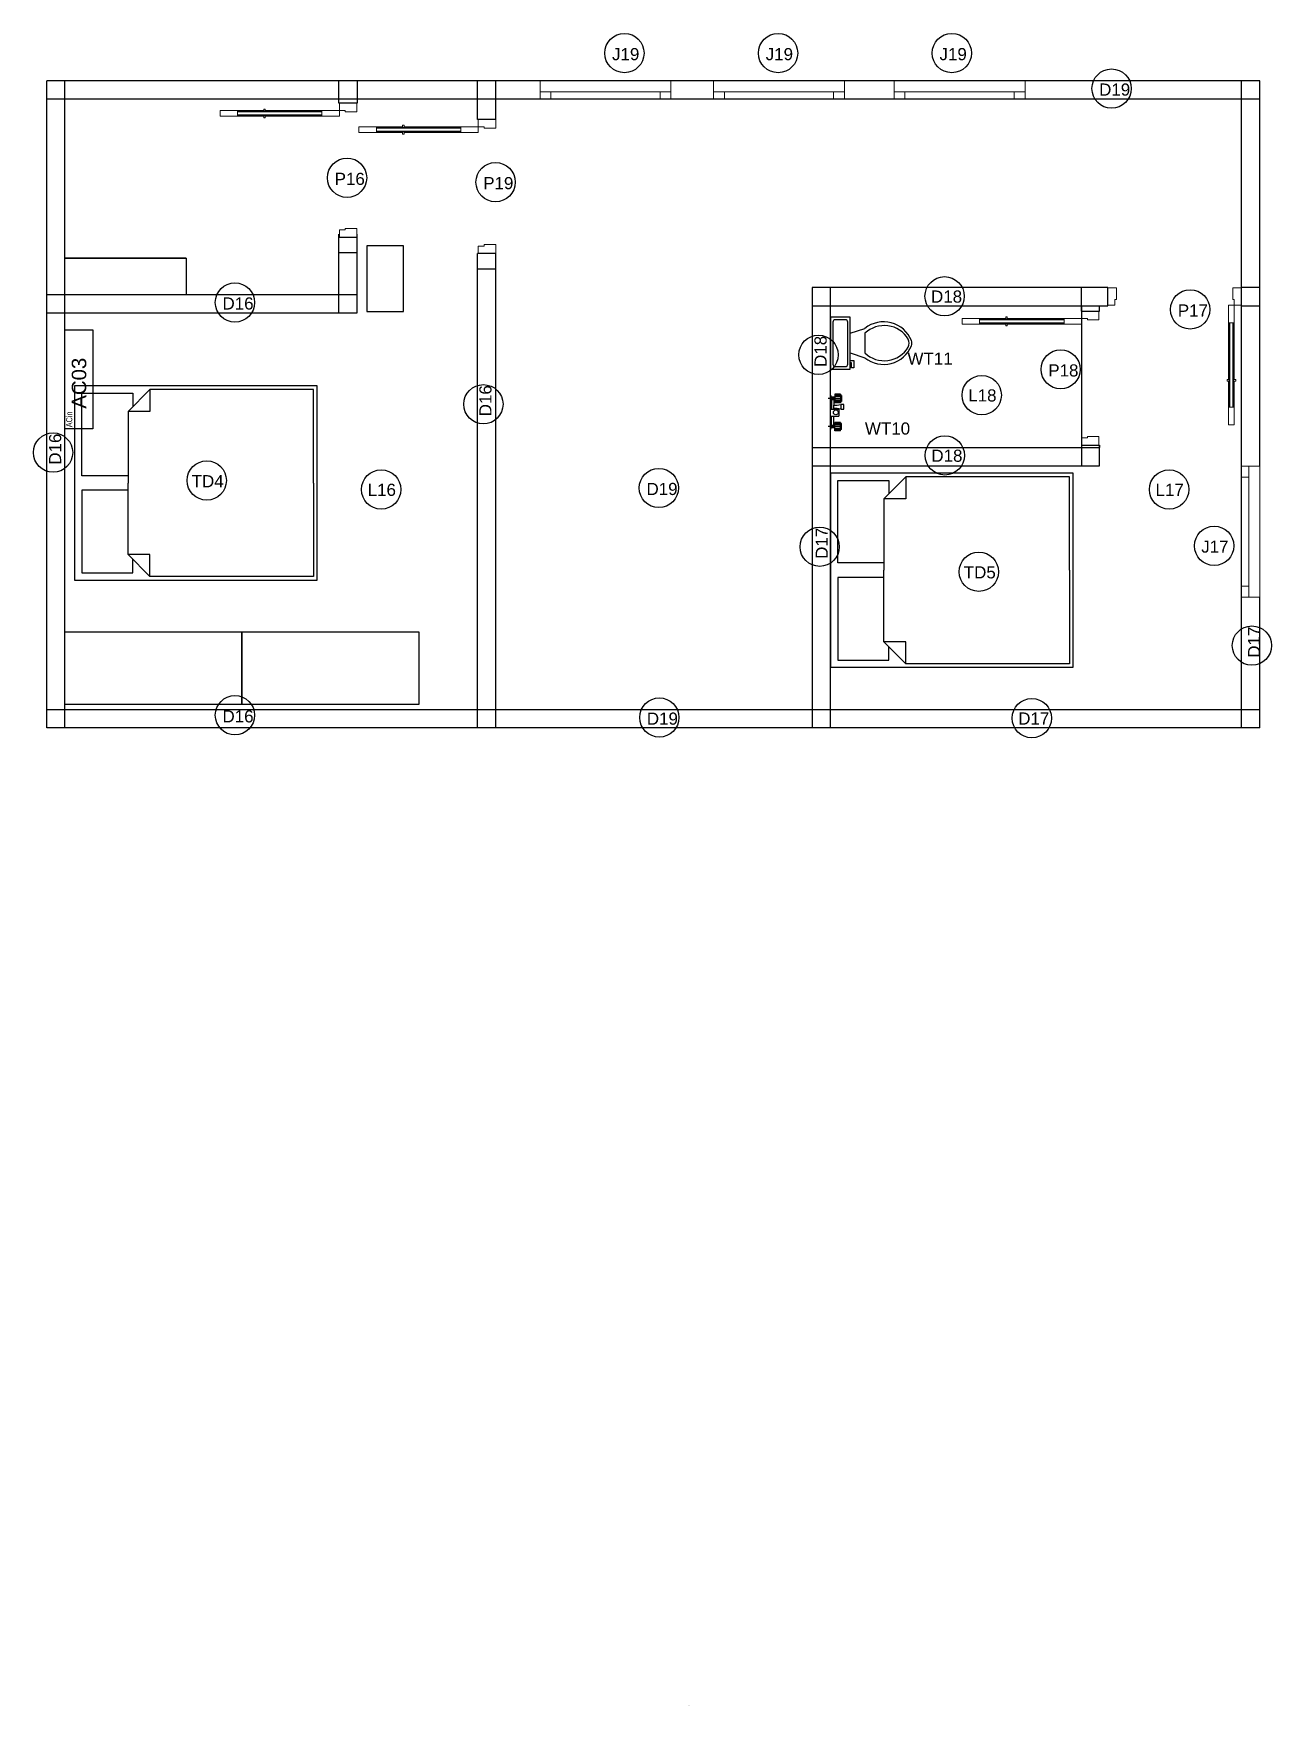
# Model space of a CAD drawing. Header units: centimetres. Extents: x 1014 to 6932, y -804 to 5080.
# Drawn here: x 3461 to 4482, y -804 to 574 of the extents above; entities that cross this region are included whole.
import ezdxf

# ---------------------------------------------------------------- set-up
doc = ezdxf.new("R2010")
doc.units = ezdxf.units.CM
doc.header["$MEASUREMENT"] = 0
doc.linetypes.add('ACAD_ISO04W100', pattern=[30, 24, -3, 0, -3])
for name, color, linetype in [('ARS-Dinding', 7, 'Continuous'), ('ARS-FURNITURE', 252, 'Continuous'), ('ARS-LANTAI', 2, 'Continuous'), ('ARS-Perabot', 9, 'Continuous'), ('FURNITURE', 251, 'Continuous'), ('TEKS', 7, 'Continuous'), ('UTILITY', 6, 'Continuous')]:
    doc.layers.add(name, color=color, linetype=linetype)
doc.layers.add('ARS-KUSEN', color=25, linetype='Continuous', lineweight=9)
doc.styles.get("Standard").update_dxf_attribs({"font": 'arial.ttf'})

msp = doc.modelspace()

# ---------------------------------------------------------------- texts
at = {"layer": 'ARS-Perabot', "insert": (3487.8, 249.5), "char_height": 5, "attachment_point": 1, "rotation": 90}
msp.add_mtext_dynamic_manual_height_columns('{\\fTechnicLite|b0|i0|c2|p2;ACin\\fTechnic|b0|i0|c2|p2;  }', width=45.876, gutter_width=12.5, heights=[0], dxfattribs=at)
at = {"layer": 'TEKS', "char_height": 10, "attachment_point": 1}
for s, insert in [('J19', (3937.9, 562)), ('J19', (4064.6, 562)), ('J19', (4207.9, 562)), ('D19', (4339.5, 532.8)), ('P16', (3709.2, 459.2)), ('P19', (3831.7, 455.7)), ('D18', (4200.9, 362.2)), ('D16', (3616.7, 356.5)), ('P17', (4404.4, 350.7)), ('P18', (4297.6, 301.3)), ('L18', (4231.6, 280.7)), ('D18', (4201.2, 231)), ('TD4', (3591.3, 210)), ('L16', (3736.4, 202.9)), ('D19', (3966.3, 203.6)), ('L17', (4386, 202.9)), ('J17', (4423.7, 156.1)), ('TD5', (4227.9, 134.9)), ('D16', (3616.7, 16.2)), ('D19', (3966.6, 14.3)), ('D17', (4272.8, 14.4))]:
    msp.add_mtext_dynamic_manual_height_columns(s, width=29.643, gutter_width=1, heights=[0], dxfattribs=dict(at, insert=insert))
at = {"layer": 'TEKS', "char_height": 10, "attachment_point": 1, "rotation": 90}
for s, insert in [('D18', (4104.8, 299.2)), ('D16', (3828.5, 258.5)), ('D16', (3473.7, 218.6)), ('D17', (4105.8, 141)), ('D17', (4462.2, 59.5))]:
    msp.add_mtext_dynamic_manual_height_columns(s, width=29.643, gutter_width=1, heights=[0], dxfattribs=dict(at, insert=insert))
at = {"layer": 'TEKS', "color": 6, "insert": (3492.4, 264.8), "char_height": 12, "attachment_point": 1, "rotation": 90}
msp.add_mtext_dynamic_manual_height_columns('AC03', width=29.643, gutter_width=1, heights=[0], dxfattribs=at)
at = {"layer": 'TEKS', "color": 6, "attachment_point": 1}
for s, insert, char_height in [('WT11', (4181.5, 311), 10), ('WT10', (4146.4, 253.4), 10), ('RE01', (4001.2, -804.1), 0.1)]:
    msp.add_mtext_dynamic_manual_height_columns(s, width=29.643, gutter_width=1, heights=[0.091], dxfattribs=dict(at, insert=insert, char_height=char_height))

# ---------------------------------------------------------------- blocks, each defined once
blk = doc.blocks.new('Window 18')
at = {"layer": 'ARS-KUSEN', "linetype": 'Continuous'}
for p, q in [((-450, 0), (450, 0)), ((-450, 0), (-375, 0)), ((-450, 0), (-450, -50)), ((-375, 0), (-375, -50)), ((-375, 0), (375, 0)), ((375, -50), (375, 0)), ((375, 0), (450, 0)), ((450, 0), (450, -50)), ((-375, -50), (-450, -50)), ((-450, -50), (-450, -125)), ((375, -50), (-375, -50)), ((450, -50), (375, -50)), ((450, -125), (450, -50)), ((-450, -125), (450, -125))]:
    blk.add_line(p, q, dxfattribs=at)
blk = doc.blocks.new('pintu 80')
at = {"layer": 'ARS-KUSEN'}
for points in [[(958.07, 3503.09), (958.57, 3503.09), (958.57, 3503.49), (958.67, 3503.49), (958.67, 3504.29), (958.07, 3504.29)], [(967.27, 3503.09), (966.77, 3503.09), (966.77, 3503.49), (966.67, 3503.49), (966.67, 3504.29), (967.27, 3504.29)], [(958.57, 3503.09), (958.57, 3501.89), (958.97, 3501.89), (958.97, 3503.09)], [(958.62, 3497.99), (958.62, 3497.89), (958.47, 3497.89), (958.47, 3497.99)], [(958.92, 3497.99), (958.92, 3497.89), (959.07, 3497.89), (959.07, 3497.99)], [(958.57, 3496.09), (958.57, 3494.89), (958.97, 3494.89), (958.97, 3496.09)]]:
    blk.add_lwpolyline(points, close=True, dxfattribs=at)
at = {"layer": 'ARS-KUSEN', "color": 16}
for points in [[(958.97, 3497.99), (958.97, 3501.89), (958.57, 3501.89), (958.57, 3497.99)], [(958.57, 3497.89), (958.57, 3496.09), (958.97, 3496.09), (958.97, 3497.89)]]:
    blk.add_lwpolyline(points, dxfattribs=at)
at = {"layer": 'ARS-KUSEN'}
for points in [[(958.62, 3501.89), (958.62, 3496.09)], [(958.66, 3501.89), (958.66, 3496.09)], [(958.88, 3501.89), (958.88, 3496.09)], [(958.92, 3501.89), (958.92, 3496.09)]]:
    blk.add_lwpolyline(points, dxfattribs=at)
blk = doc.blocks.new('bed 150x200')
at = {"layer": 'FURNITURE', "linetype": 'Continuous'}
for points in [[(50, 6), (-110, 6)], [(-110, 6), (-110, -194)], [(-36, 0), (-104, 0)], [(-104, 0), (-104, -42)], [(-36, -38), (-36, 0)], [(-24, -38), (-24, 0)], [(-24, 0), (44, 0)], [(44, 0), (44, -42)], [(50, -194), (50, 6)], [(-89, -38), (-107, -56)], [(-89, -56), (-89, -38)], [(-89, -38), (-30, -38)], [(29, -38), (-30, -38)], [(29, -56), (29, -38)], [(29, -38), (47, -56)], [(-104, -42), (-93, -42)], [(44, -42), (33, -42)], [(-107, -191), (-107, -56)], [(-107, -56), (-89, -56)], [(47, -56), (29, -56)], [(47, -191), (47, -56)], [(-30, -191), (-107, -191)], [(-30, -191), (47, -191)], [(-110, -194), (50, -194)]]:
    blk.add_lwpolyline(points, dxfattribs=at)
blk = doc.blocks.new('Toilet - top')
for p, q in [((9.5, -6), (9.5, -2)), ((-10, -8.5), (-8, -8.5)), ((-10, -9.5), (-10, -8.5)), ((-7, -9.5), (-10, -9.5)), ((-8, -8.5), (-8, -8)), ((-7, -8), (-7, -9.5)), ((-4, -8), (-6, -14)), ((4, -8), (6, -14)), ((4, -14), (-4, -14))]:
    blk.add_line(p, q)
blk.add_lwpolyline([(10.5, -8), (10.5, 0), (-10.5, 0), (-10.5, -8)], close=True)
for points in [[(-9.5, -2), (-9.5, -6)], [(8.5, -1), (-8.5, -1)], [(-8.5, -7), (8.5, -7)]]:
    blk.add_lwpolyline(points)
for centre, radius, start, end in [((-8.62, -1.88), 0.884, 81.8699, 188.1301), ((-8.62, -6.12), 0.884, 171.8699, 278.1301), ((8.62, -1.88), 0.884, 351.8699, 98.1301), ((8.62, -6.12), 0.884, 261.8699, 8.1301), ((3.52, -21.58), 12.17, 141.46911, 247.97143), ((4.2, -21.82), 11.33, 136.36773, 238.94682), ((-3.52, -21.58), 12.17, 292.02843, 38.53071), ((-4.2, -21.82), 11.33, 301.05301, 43.63209), ((0, -27.88), 4, 245.73182, 294.26817), ((0, -29), 4, 254.86053, 285.13947)]:
    blk.add_arc(centre, radius, start, end)
blk = doc.blocks.new('SWR')
at = {"layer": 'UTILITY'}
for p, q in [((3, 141), (0, 141)), ((3, 141), (6, 126)), ((3, 141), (3, 91)), ((82, 151), (35, 151)), ((35, 151), (35, 81)), ((92, 141), (35, 141)), ((82, 151), (82, 81)), ((92, 141), (92, 91)), ((35, 116), (-19, 116)), ((0, 131), (0, 101)), ((3, 91), (0, 91)), ((0, 29), (69, 29)), ((6, 106), (3, 91)), ((6, 126), (6, 106)), ((35, 126), (6, 126)), ((35, 106), (6, 106)), ((9, 106), (9, 29)), ((24, 60), (24, 29)), ((29, 106), (29, 60)), ((82, 131), (35, 131)), ((82, 116), (35, 116)), ((82, 101), (35, 101)), ((92, 91), (35, 91)), ((82, 81), (35, 81)), ((48, 33), (48, 29)), ((69, 29), (69, -29)), ((35, -116), (-19, -116)), ((0, -29), (69, -29)), ((3, -91), (0, -91)), ((0, -131), (0, -101)), ((3, -141), (3, -91)), ((6, -106), (3, -91)), ((3, -141), (6, -126)), ((35, -106), (6, -106)), ((6, -126), (6, -106)), ((35, -126), (6, -126)), ((9, -106), (9, -29)), ((29, -106), (29, -29)), ((82, -81), (35, -81)), ((35, -151), (35, -81)), ((92, -91), (35, -91)), ((82, -101), (35, -101)), ((82, -116), (35, -116)), ((82, -131), (35, -131)), ((82, -151), (82, -81)), ((92, -141), (92, -91)), ((3, -141), (0, -141)), ((92, -141), (35, -141)), ((82, -151), (35, -151))]:
    blk.add_line(p, q, dxfattribs=at)
blk.add_lwpolyline([(85, 66), (85, 27), (111, 27), (111, 66)], close=True, dxfattribs=at)
blk.add_circle((44, 1), 20, dxfattribs=at)
for centre, start, end in [((34, 270), 267.2371, 283.943), ((34, -177), 76.057, 92.7629)]:
    blk.add_arc(centre, 210, start, end, dxfattribs=at)

# ---------------------------------------------------------------- linework, layer by layer
at = {"layer": 'ARS-Dinding'}
for p, q in [((3471.8, 1.6), (3471.8, 535)), ((4472, 535), (3471.8, 535)), ((3486.8, 1.6), (3486.8, 535)), ((3712.7, 516.5), (3712.7, 535)), ((3727.7, 535), (3727.7, 516.5)), ((3827, 503.1), (3827, 535)), ((3842, 503.1), (3842, 535)), ((4457, 1.6), (4457, 535)), ((4472, 217.4), (4472, 535)), ((4472, 520), (3471.8, 520)), ((3727.7, 516.5), (3712.7, 516.5)), ((3842, 503.1), (3827, 503.1)), ((3712.7, 343.7), (3712.7, 408.5)), ((3712.7, 406.1), (3727.7, 406.1)), ((3727.7, 343.7), (3727.7, 408.5)), ((3712.7, 393.5), (3727.7, 393.5)), ((3827, 1.6), (3827, 392.7)), ((3842, 392.7), (3827, 392.7)), ((3842, 1.6), (3842, 392.7)), ((3827, 380.1), (3842, 380.1)), ((4324.9, 345.1), (4324.9, 364.6)), ((4346.6, 349.6), (4346.6, 364.6)), ((4324.9, 345.1), (4339.9, 345.1)), ((4339.9, 345.1), (4339.9, 349.6)), ((4324.9, 237.1), (4324.9, 232.7)), ((4324.9, 234.7), (4339.9, 234.7)), ((4339.9, 234.7), (4339.9, 232.7)), ((4472, 1.6), (4472, 109.4)), ((4472, 16.6), (3471.8, 16.6)), ((4472, 1.6), (3471.8, 1.6))]:
    msp.add_line(p, q, dxfattribs=at)
at = {"layer": 'ARS-Dinding', "flags": 128}
for points in [[(3727.7, 358.7), (3471.8, 358.7)], [(4346.6, 364.6), (4103, 364.6)], [(4103, 364.6), (4103, 1.6)], [(4118, 1.6), (4118, 364.6)], [(4472, 364.6), (4457, 364.6)], [(4103, 349.6), (4346.6, 349.6)], [(4457, 349.6), (4472, 349.6)], [(3471.8, 343.7), (3727.7, 343.7)], [(4324.9, 237.1), (4324.9, 217.6)], [(4339.9, 217.6), (4339.9, 234.7)], [(4339.9, 232.6), (4103, 232.6)], [(4103, 217.6), (4339.9, 217.6)]]:
    msp.add_lwpolyline(points, dxfattribs=at)
at = {"layer": 'ARS-FURNITURE'}
for points in [[(3735.6, 344.9), (3766, 344.9), (3766, 398.9), (3735.6, 398.9)], [(3486.8, 248.2), (3486.8, 329.7), (3509.8, 329.7), (3509.8, 248.2)], [(3486.8, 80.9), (3632.6, 80.9), (3632.6, 20.9), (3486.8, 20.9)], [(3632.6, 80.9), (3778.5, 80.9), (3778.5, 20.9), (3632.6, 20.9)]]:
    msp.add_lwpolyline(points, close=True, dxfattribs=at)
at = {"layer": 'ARS-KUSEN'}
for p, q in [((3878.5, 535), (3878.5, 520)), ((3986.5, 535), (3986.5, 520)), ((4021.6, 535), (4021.6, 520)), ((4129.6, 535), (4129.6, 520)), ((4170.4, 535), (4170.4, 520)), ((4278.4, 535), (4278.4, 520)), ((4472, 217.4), (4457, 217.4)), ((4472, 109.4), (4457, 109.4))]:
    msp.add_line(p, q, dxfattribs=at)
at = {"layer": 'ARS-LANTAI'}
msp.add_line((4324.9, 349.6), (4324.9, 232.6), dxfattribs=at)
for points in [[(3586.8, 388.7), (3486.8, 388.7)], [(3486.8, 388.7), (3586.8, 388.7)], [(3486.8, 358.7), (3486.8, 388.7)], [(3586.8, 388.7), (3586.8, 358.7)], [(3586.8, 358.7), (3486.8, 358.7)]]:
    msp.add_lwpolyline(points, dxfattribs=at)
at = {"layer": 'TEKS', "color": 5}
for centre in [(3948.1, 557.9), (4074.8, 557.9), (4218.1, 557.9), (4349.8, 528.6), (4212.1, 357.4), (3627, 352.3), (4108.1, 309.2), (4242.7, 275.9), (3831.8, 268.4), (3477, 228.6), (4212.3, 226.3), (3747.5, 198.2), (3976.5, 199.4), (4397.2, 198.2), (4109.1, 151), (4434.4, 151.7), (4465.5, 69.5), (3627, 12.1), (3976.9, 10.2), (4284, 9.7)]:
    msp.add_circle(centre, 16.2, dxfattribs=at)
at = {"layer": 'TEKS'}
for centre in [(3719.4, 455.1), (3841.9, 451.5), (4414.6, 346.6), (4307.8, 297.2), (3603.7, 205.6), (4240.3, 130.4)]:
    msp.add_circle(centre, 16.2, dxfattribs=at)

# ---------------------------------------------------------------- block references
at = {"layer": 'ARS-FURNITURE', "xscale": 2.032, "yscale": 2.032, "zscale": 2.032, "rotation": 89.99999999999999}
msp.add_blockref('Toilet - top', (4118, 318.8), dxfattribs=at)
at = {"layer": 'ARS-FURNITURE', "color": 6, "linetype": 'ACAD_ISO04W100', "rotation": 90}
for p in [(3500.8, 233.5), (4124, 161.6)]:
    msp.add_blockref('bed 150x200', p, dxfattribs=at)
at = {"layer": 'ARS-FURNITURE', "xscale": 0.1, "yscale": 0.1, "zscale": 0.1}
msp.add_blockref('SWR', (4118, 261.6), dxfattribs=at)
at = {"layer": 'ARS-KUSEN', "yscale": 0.12, "zscale": 120}
for p, xscale, rotation in [((3932.5, 520), -0.12, 180), ((4075.6, 520), -0.12, 180), ((4224.4, 520), -0.12, 180), ((4457, 163.4), 0.12, 90)]:
    msp.add_blockref('Window 18', p, dxfattribs=dict(at, xscale=xscale, rotation=rotation))
at = {"layer": 'ARS-Perabot', "xscale": 12, "yscale": 12, "zscale": 12, "rotation": 270}
for p in [(-38324, 12013.4), (-38209.5, 12000), (-37712.1, 11842)]:
    msp.add_blockref('pintu 80', p, dxfattribs=at)
at = {"layer": 'ARS-Perabot', "xscale": -12, "yscale": 12, "zscale": 12}
msp.add_blockref('pintu 80', (15953.8, -41687.1), dxfattribs=at)

msp.set_redraw_order([(e.dxf.handle, doc.entitydb.next_handle()) for e in msp.query("TEXT MTEXT ATTDEF DIMENSION ARC_DIMENSION")])  # texts and dimensions are drawn at this point

doc.saveas('drawing.dxf')
